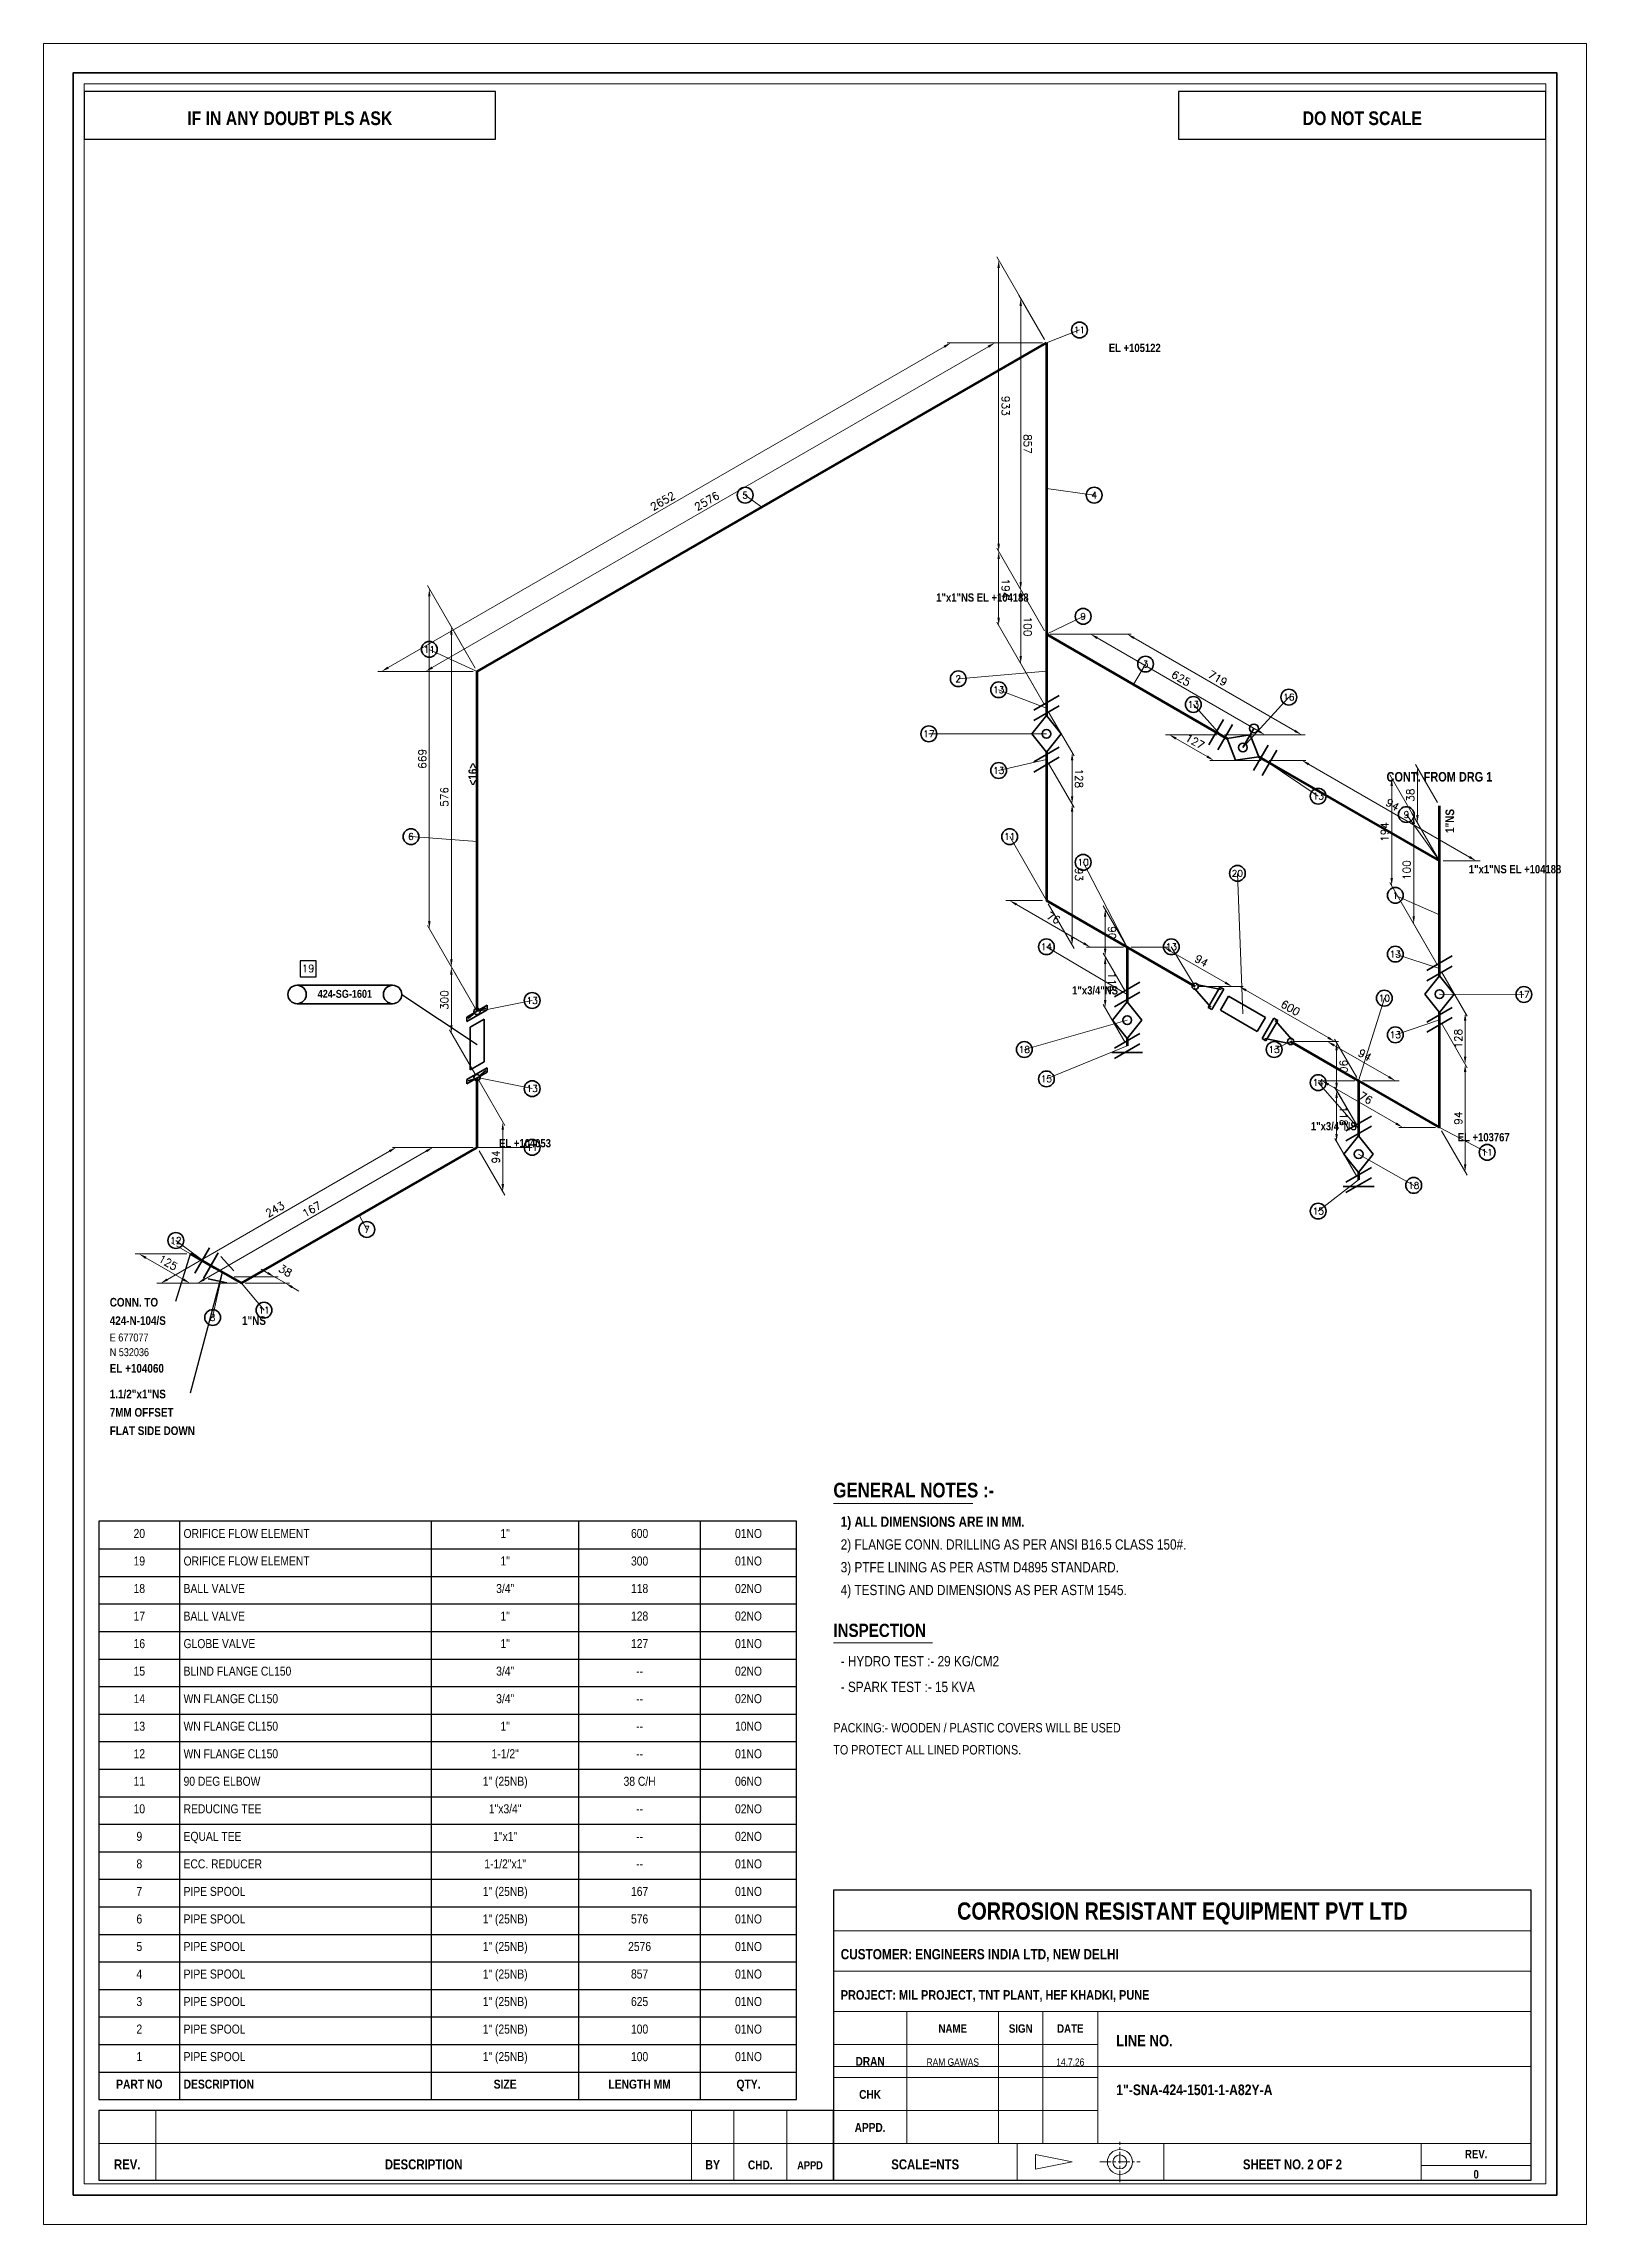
# Paper-space layout 'Layout1' of a CAD drawing. Header units: millimetres. Extents: x 0 to 420, y 0 to 594.
# The model-space entities are those that its viewports show. They can reach past a viewport. Long polylines and large blocks are cut down to what shows.
import ezdxf
from ezdxf.enums import TextEntityAlignment as Align

# ---------------------------------------------------------------- set-up
doc = ezdxf.new("R2010")
doc.units = ezdxf.units.MM
doc.linetypes.add('CENTER', pattern=[5.08, 3.175, -0.635, 0.635, -0.635])
for name, color, linetype, lineweight in [('BORDER', 7, 'Continuous', 35), ('CALLOUT', 3, 'Continuous', 35), ('CENTER', 2, 'CENTER', 20), ('COMPANY', 4, 'Continuous', 20), ('COMPONENT', 4, 'Continuous', 50), ('DIM', 2, 'Continuous', 20), ('HIGHLIGHT', 3, 'Continuous', 20), ('LABEL', 7, 'Continuous', 20), ('NOTES', 7, 'Continuous', 18), ('PIPE', 4, 'Continuous', 53), ('SYMBOL', 2, 'Continuous', 20), ('TABLE', 7, 'Continuous', 25), ('TITLE', 7, 'Continuous', 20)]:
    doc.layers.add(name, color=color, linetype=linetype, lineweight=lineweight)
doc.layers.add('VIEWPORTS', color=8, linetype='Continuous', lineweight=5, plot=False)
doc.styles.add('CRE_ARIAL_NARROW', font='Arial Narrow.ttf')
doc.styles.add('CRE_ARIAL_NARROW_BOLD', font='Arial Narrow Bold.ttf')
doc.styles.add('CRE_ROMANS', font='romans.shx')
doc.dimstyles.new('CRE_PTFE_DIM', dxfattribs={"dimtxt": 2.1, "dimasz": 2.1, "dimexe": 1.05, "dimexo": 1.05, "dimgap": 0.84, "dimtad": 1, "dimdec": 0, "dimzin": 12, "dimtxsty": 'CRE_ROMANS', "dimcen": 2.5, "dimclrd": 2, "dimclre": 2, "dimclrt": 2, "dimazin": 3, "dimtfac": 1, "dimtmove": 0, "dimatfit": 3, "dimlwd": 20, "dimlwe": 20})

psp = doc.layouts.get("Layout1")

msp = doc.modelspace()

# ---------------------------------------------------------------- texts
at = {"layer": 'CALLOUT', "style": 'CRE_ROMANS'}
for s, height, p in [('11', 1.8, (282, 515.1)), ('5', 1.8, (191, 470.1)), ('4', 1.8, (286, 470.1)), ('9', 1.8, (283, 437.1)), ('11', 1.8, (105, 428.1)), ('2', 1.8, (249, 420.1)), ('3', 1.8, (300, 424.1)), ('13', 1.8, (260, 417.1)), ('16', 1.8, (339, 415.1)), ('13', 1.8, (313, 413.1)), ('17', 1.8, (241, 405.1)), ('13', 1.8, (260, 395.1)), ('13', 1.8, (347, 388.1)), ('9', 1.8, (371, 383.1)), ('6', 1.8, (100, 377.1)), ('11', 1.8, (263, 377.1)), ('10', 1.8, (283, 370.1)), ('20', 1.8, (325, 367.1)), ('1', 1.8, (368, 361.1)), ('14', 1.8, (273, 347.1)), ('13', 1.8, (307, 347.1)), ('13', 1.8, (368, 345.1)), ('19', 2, (72, 341.1)), ('13', 1.8, (133, 332.46)), ('10', 1.8, (365, 333.1)), ('17', 1.8, (403, 334.1)), ('18', 1.8, (267, 319.1)), ('13', 1.8, (335, 319.1)), ('13', 1.8, (368, 323.1)), ('13', 1.8, (133, 308.46)), ('15', 1.8, (273, 311.1)), ('14', 1.8, (347, 310.1)), ('11', 1.8, (133, 292.46)), ('11', 1.8, (393, 291.1)), ('18', 1.8, (373, 282.1)), ('15', 1.8, (347, 275.1)), ('12', 1.8, (36, 267.1)), ('7', 1.8, (88, 270.1)), ('11', 1.8, (60, 248.1)), ('8', 1.8, (46, 246.1))]:
    msp.add_text(s, height=height, dxfattribs=at).set_placement(p, align=Align.CENTER)
at = {"layer": 'COMPANY', "style": 'CRE_ARIAL_NARROW_BOLD'}
msp.add_text('CORROSION RESISTANT EQUIPMENT PVT LTD', height=4.7, dxfattribs=at).set_placement((310, 83), align=Align.CENTER)
at = {"layer": 'HIGHLIGHT', "style": 'CRE_ARIAL_NARROW_BOLD'}
for s, height, p in [('LINE NO.', 3.1, (292, 48.5)), ('1"-SNA-424-1501-1-A82Y-A', 2.9, (292, 35.2))]:
    msp.add_text(s, height=height, dxfattribs=at).set_placement(p)
at = {"layer": 'LABEL'}
for s, height, style, p in [('EL +105122', 2.25, 'CRE_ARIAL_NARROW_BOLD', (290, 510)), ('1"x1"NS EL +104188', 2.25, 'CRE_ARIAL_NARROW_BOLD', (243, 442)), ('1"x1"NS EL +104188', 2.25, 'CRE_ARIAL_NARROW_BOLD', (388, 368)), ('1"x3/4"NS', 2.25, 'CRE_ARIAL_NARROW_BOLD', (280, 335)), ('1"x3/4"NS', 2.25, 'CRE_ARIAL_NARROW_BOLD', (345, 298)), ('EL +103767', 2.25, 'CRE_ARIAL_NARROW_BOLD', (385, 295)), ('EL +104053', 2.25, 'CRE_ARIAL_NARROW_BOLD', (124, 293.36)), ('CONN. TO', 2.35, 'CRE_ARIAL_NARROW_BOLD', (18, 250)), ('424-N-104/S', 2.35, 'CRE_ARIAL_NARROW_BOLD', (18, 245)), ('1"NS', 2.35, 'CRE_ARIAL_NARROW_BOLD', (54, 245)), ('E 677077', 2.15, 'CRE_ARIAL_NARROW', (18, 240.5)), ('N 532036', 2.15, 'CRE_ARIAL_NARROW', (18, 236.5)), ('EL +104060', 2.35, 'CRE_ARIAL_NARROW_BOLD', (18, 232)), ('1.1/2"x1"NS', 2.35, 'CRE_ARIAL_NARROW_BOLD', (18, 225)), ('7MM OFFSET', 2.35, 'CRE_ARIAL_NARROW_BOLD', (18, 220)), ('FLAT SIDE DOWN', 2.35, 'CRE_ARIAL_NARROW_BOLD', (18, 215))]:
    msp.add_text(s, height=height, dxfattribs=dict(at, style=style)).set_placement(p)
at = {"layer": 'LABEL', "style": 'CRE_ARIAL_NARROW_BOLD'}
msp.add_text('<16>', height=2.35, rotation=90, dxfattribs=at).set_placement((118, 395), align=Align.CENTER)
for s, height, p in [('CONT. FROM DRG 1', 2.6, (380, 393)), ('424-SG-1601', 2.15, (82, 334.1))]:
    msp.add_text(s, height=height, dxfattribs=at).set_placement(p, align=Align.CENTER)
msp.add_text('1"NS', height=2.35, rotation=90, dxfattribs=at).set_placement((384, 379))
at = {"layer": 'NOTES'}
for s, height, style, p in [('1) ALL DIMENSIONS ARE IN MM.', 2.8, 'CRE_ARIAL_NARROW_BOLD', (217, 190)), ('2) FLANGE CONN. DRILLING AS PER ANSI B16.5 CLASS 150#.', 2.8, 'CRE_ARIAL_NARROW', (217, 183.8)), ('3) PTFE LINING AS PER ASTM D4895 STANDARD.', 2.8, 'CRE_ARIAL_NARROW', (217, 177.6)), ('4) TESTING AND DIMENSIONS AS PER ASTM 1545.', 2.8, 'CRE_ARIAL_NARROW', (217, 171.4)), ('- HYDRO TEST :- 29 KG/CM2', 2.8, 'CRE_ARIAL_NARROW', (217, 152)), ('- SPARK TEST :- 15 KVA', 2.8, 'CRE_ARIAL_NARROW', (217, 145)), ('PACKING:- WOODEN / PLASTIC COVERS WILL BE USED', 2.55, 'CRE_ARIAL_NARROW', (215, 134)), ('TO PROTECT ALL LINED PORTIONS.', 2.55, 'CRE_ARIAL_NARROW', (215, 128))]:
    msp.add_text(s, height=height, dxfattribs=dict(at, style=style)).set_placement(p)
at = {"layer": 'TABLE'}
for s, style, p in [('20', 'CRE_ARIAL_NARROW', (26.05, 186.97)), ('1"', 'CRE_ARIAL_NARROW', (125.65, 186.97)), ('600', 'CRE_ARIAL_NARROW', (162.25, 186.97)), ('01NO', 'CRE_ARIAL_NARROW', (191.9, 186.97)), ('19', 'CRE_ARIAL_NARROW', (26.05, 179.47)), ('1"', 'CRE_ARIAL_NARROW', (125.65, 179.47)), ('300', 'CRE_ARIAL_NARROW', (162.25, 179.47)), ('01NO', 'CRE_ARIAL_NARROW', (191.9, 179.47)), ('18', 'CRE_ARIAL_NARROW', (26.05, 171.97)), ('3/4"', 'CRE_ARIAL_NARROW', (125.65, 171.97)), ('118', 'CRE_ARIAL_NARROW', (162.25, 171.97)), ('02NO', 'CRE_ARIAL_NARROW', (191.9, 171.97)), ('17', 'CRE_ARIAL_NARROW', (26.05, 164.47)), ('1"', 'CRE_ARIAL_NARROW', (125.65, 164.47)), ('128', 'CRE_ARIAL_NARROW', (162.25, 164.47)), ('02NO', 'CRE_ARIAL_NARROW', (191.9, 164.47)), ('16', 'CRE_ARIAL_NARROW', (26.05, 156.97)), ('1"', 'CRE_ARIAL_NARROW', (125.65, 156.97)), ('127', 'CRE_ARIAL_NARROW', (162.25, 156.97)), ('01NO', 'CRE_ARIAL_NARROW', (191.9, 156.97)), ('15', 'CRE_ARIAL_NARROW', (26.05, 149.47)), ('3/4"', 'CRE_ARIAL_NARROW', (125.65, 149.47)), ('--', 'CRE_ARIAL_NARROW', (162.25, 149.47)), ('02NO', 'CRE_ARIAL_NARROW', (191.9, 149.47)), ('14', 'CRE_ARIAL_NARROW', (26.05, 141.97)), ('3/4"', 'CRE_ARIAL_NARROW', (125.65, 141.97)), ('--', 'CRE_ARIAL_NARROW', (162.25, 141.97)), ('02NO', 'CRE_ARIAL_NARROW', (191.9, 141.97)), ('13', 'CRE_ARIAL_NARROW', (26.05, 134.47)), ('1"', 'CRE_ARIAL_NARROW', (125.65, 134.47)), ('10NO', 'CRE_ARIAL_NARROW', (191.9, 134.47)), ('--', 'CRE_ARIAL_NARROW', (162.25, 134.47)), ('12', 'CRE_ARIAL_NARROW', (26.05, 126.97)), ('1-1/2"', 'CRE_ARIAL_NARROW', (125.65, 126.97)), ('--', 'CRE_ARIAL_NARROW', (162.25, 126.97)), ('01NO', 'CRE_ARIAL_NARROW', (191.9, 126.97)), ('11', 'CRE_ARIAL_NARROW', (26.05, 119.47)), ('1" (25NB)', 'CRE_ARIAL_NARROW', (125.65, 119.47)), ('38 C/H', 'CRE_ARIAL_NARROW', (162.25, 119.47)), ('06NO', 'CRE_ARIAL_NARROW', (191.9, 119.47)), ('10', 'CRE_ARIAL_NARROW', (26.05, 111.97)), ('1"x3/4"', 'CRE_ARIAL_NARROW', (125.65, 111.97)), ('--', 'CRE_ARIAL_NARROW', (162.25, 111.97)), ('02NO', 'CRE_ARIAL_NARROW', (191.9, 111.97)), ('9', 'CRE_ARIAL_NARROW', (26.05, 104.47)), ('02NO', 'CRE_ARIAL_NARROW', (191.9, 104.47)), ('1"x1"', 'CRE_ARIAL_NARROW', (125.65, 104.47)), ('--', 'CRE_ARIAL_NARROW', (162.25, 104.47)), ('8', 'CRE_ARIAL_NARROW', (26.05, 96.97)), ('1-1/2"x1"', 'CRE_ARIAL_NARROW', (125.65, 96.97)), ('--', 'CRE_ARIAL_NARROW', (162.25, 96.97)), ('01NO', 'CRE_ARIAL_NARROW', (191.9, 96.97)), ('7', 'CRE_ARIAL_NARROW', (26.05, 89.47)), ('1" (25NB)', 'CRE_ARIAL_NARROW', (125.65, 89.47)), ('167', 'CRE_ARIAL_NARROW', (162.25, 89.47)), ('01NO', 'CRE_ARIAL_NARROW', (191.9, 89.47)), ('6', 'CRE_ARIAL_NARROW', (26.05, 81.97)), ('1" (25NB)', 'CRE_ARIAL_NARROW', (125.65, 81.97)), ('576', 'CRE_ARIAL_NARROW', (162.25, 81.97)), ('01NO', 'CRE_ARIAL_NARROW', (191.9, 81.97)), ('5', 'CRE_ARIAL_NARROW', (26.05, 74.47)), ('1" (25NB)', 'CRE_ARIAL_NARROW', (125.65, 74.47)), ('2576', 'CRE_ARIAL_NARROW', (162.25, 74.47)), ('01NO', 'CRE_ARIAL_NARROW', (191.9, 74.47)), ('4', 'CRE_ARIAL_NARROW', (26.05, 66.97)), ('1" (25NB)', 'CRE_ARIAL_NARROW', (125.65, 66.97)), ('857', 'CRE_ARIAL_NARROW', (162.25, 66.97)), ('01NO', 'CRE_ARIAL_NARROW', (191.9, 66.97)), ('3', 'CRE_ARIAL_NARROW', (26.05, 59.47)), ('1" (25NB)', 'CRE_ARIAL_NARROW', (125.65, 59.47)), ('625', 'CRE_ARIAL_NARROW', (162.25, 59.47)), ('01NO', 'CRE_ARIAL_NARROW', (191.9, 59.47)), ('2', 'CRE_ARIAL_NARROW', (26.05, 51.97)), ('1" (25NB)', 'CRE_ARIAL_NARROW', (125.65, 51.97)), ('100', 'CRE_ARIAL_NARROW', (162.25, 51.97)), ('01NO', 'CRE_ARIAL_NARROW', (191.9, 51.97)), ('1', 'CRE_ARIAL_NARROW', (26.05, 44.47)), ('1" (25NB)', 'CRE_ARIAL_NARROW', (125.65, 44.47)), ('100', 'CRE_ARIAL_NARROW', (162.25, 44.47)), ('01NO', 'CRE_ARIAL_NARROW', (191.9, 44.47)), ('PART NO', 'CRE_ARIAL_NARROW_BOLD', (26.05, 36.97)), ('SIZE', 'CRE_ARIAL_NARROW_BOLD', (125.65, 36.97)), ('LENGTH MM', 'CRE_ARIAL_NARROW_BOLD', (162.25, 36.97)), ('QTY.', 'CRE_ARIAL_NARROW_BOLD', (191.9, 36.97))]:
    msp.add_text(s, height=2.45, dxfattribs=dict(at, style=style)).set_placement(p, align=Align.CENTER)
for s, style, p in [('ORIFICE FLOW ELEMENT', 'CRE_ARIAL_NARROW', (38.1, 186.97)), ('ORIFICE FLOW ELEMENT', 'CRE_ARIAL_NARROW', (38.1, 179.47)), ('BALL VALVE', 'CRE_ARIAL_NARROW', (38.1, 171.97)), ('BALL VALVE', 'CRE_ARIAL_NARROW', (38.1, 164.47)), ('GLOBE VALVE', 'CRE_ARIAL_NARROW', (38.1, 156.97)), ('BLIND FLANGE CL150', 'CRE_ARIAL_NARROW', (38.1, 149.47)), ('WN FLANGE CL150', 'CRE_ARIAL_NARROW', (38.1, 141.97)), ('WN FLANGE CL150', 'CRE_ARIAL_NARROW', (38.1, 134.47)), ('WN FLANGE CL150', 'CRE_ARIAL_NARROW', (38.1, 126.97)), ('90 DEG ELBOW', 'CRE_ARIAL_NARROW', (38.1, 119.47)), ('REDUCING TEE', 'CRE_ARIAL_NARROW', (38.1, 111.97)), ('EQUAL TEE', 'CRE_ARIAL_NARROW', (38.1, 104.47)), ('ECC. REDUCER', 'CRE_ARIAL_NARROW', (38.1, 96.97)), ('PIPE SPOOL', 'CRE_ARIAL_NARROW', (38.1, 89.47)), ('PIPE SPOOL', 'CRE_ARIAL_NARROW', (38.1, 81.97)), ('PIPE SPOOL', 'CRE_ARIAL_NARROW', (38.1, 74.47)), ('PIPE SPOOL', 'CRE_ARIAL_NARROW', (38.1, 66.97)), ('PIPE SPOOL', 'CRE_ARIAL_NARROW', (38.1, 59.47)), ('PIPE SPOOL', 'CRE_ARIAL_NARROW', (38.1, 51.97)), ('PIPE SPOOL', 'CRE_ARIAL_NARROW', (38.1, 44.47)), ('DESCRIPTION', 'CRE_ARIAL_NARROW_BOLD', (38.1, 36.97))]:
    msp.add_text(s, height=2.45, dxfattribs=dict(at, style=style)).set_placement(p)
at = {"layer": 'TITLE'}
for s, height, style, p in [('IF IN ANY DOUBT PLS ASK', 3.75, 'CRE_ARIAL_NARROW_BOLD', (67, 571.8)), ('DO NOT SCALE', 3.75, 'CRE_ARIAL_NARROW_BOLD', (359, 571.8)), ('NAME', 2.3, 'CRE_ARIAL_NARROW_BOLD', (247.5, 52.2)), ('SIGN', 2.3, 'CRE_ARIAL_NARROW_BOLD', (266, 52.2)), ('DATE', 2.3, 'CRE_ARIAL_NARROW_BOLD', (279.5, 52.2)), ('DRAN', 2.4, 'CRE_ARIAL_NARROW_BOLD', (225, 43.2)), ('RAM GAWAS', 2, 'CRE_ARIAL_NARROW', (247.5, 43.2)), ('14.7.26', 2, 'CRE_ARIAL_NARROW', (279.5, 43.2)), ('CHK', 2.4, 'CRE_ARIAL_NARROW_BOLD', (225, 34.2)), ('APPD.', 2.4, 'CRE_ARIAL_NARROW_BOLD', (225, 25.2)), ('REV.', 2.3, 'CRE_ARIAL_NARROW_BOLD', (390, 18)), ('REV.', 2.7, 'CRE_ARIAL_NARROW_BOLD', (22.75, 15)), ('DESCRIPTION', 2.7, 'CRE_ARIAL_NARROW_BOLD', (103.45, 15)), ('BY', 2.5, 'CRE_ARIAL_NARROW_BOLD', (182.15, 15)), ('CHD.', 2.4, 'CRE_ARIAL_NARROW_BOLD', (195.1, 15)), ('APPD', 2.2, 'CRE_ARIAL_NARROW_BOLD', (208.65, 15)), ('SCALE=NTS', 2.7, 'CRE_ARIAL_NARROW_BOLD', (240, 15)), ('SHEET NO. 2 OF 2', 2.7, 'CRE_ARIAL_NARROW_BOLD', (340, 15)), ('0', 2.3, 'CRE_ARIAL_NARROW_BOLD', (390, 12.5))]:
    msp.add_text(s, height=height, dxfattribs=dict(at, style=style)).set_placement(p, align=Align.CENTER)
at = {"layer": 'TITLE', "style": 'CRE_ARIAL_NARROW_BOLD'}
for s, height, p in [('GENERAL NOTES :-', 4, (215, 198)), ('INSPECTION', 3.6, (215, 160)), ('CUSTOMER: ENGINEERS INDIA LTD, NEW DELHI', 2.8, (217, 72.2)), ('PROJECT: MIL PROJECT, TNT PLANT, HEF KHADKI, PUNE', 2.6, (217, 61.2))]:
    msp.add_text(s, height=height, dxfattribs=at).set_placement(p)

# ---------------------------------------------------------------- blocks, each defined once
blk = doc.blocks.new('_CLOSEDFILLED')
at = {"color": 0, "linetype": 'BYBLOCK'}
blk.add_solid([(-1, 0.16), (0, 0), (-1, -0.16)], dxfattribs=at)
blk = doc.blocks.new('*D1')
at = {"color": 2, "lineweight": 20}
for p, q in [((43.68, 257.38), (104.18, 292.31)), ((116.95, 293.36), (104.95, 293.36)), ((52.81, 256.33), (40.81, 256.33))]:
    blk.add_line(p, q, dxfattribs=at)
at = {"layer": 'Defpoints'}
for p in [(118, 293.36), (41.86, 256.33), (53.86, 256.33)]:
    blk.add_point(p, dxfattribs=at)
at = {"layer": 'DIM', "color": 2, "xscale": 2.1, "yscale": 2.1}
for p, rotation in [((106, 293.36), 29.999999999999993), ((41.86, 256.33), 210)]:
    blk.add_blockref('_CLOSEDFILLED', p, dxfattribs=dict(at, rotation=rotation))
at = {"layer": 'DIM', "color": 2, "insert": (72.98, 276.48), "char_height": 2.1, "attachment_point": 5, "rotation": 30, "style": 'CRE_ROMANS'}
blk.add_mtext('167', dxfattribs=at)
blk = doc.blocks.new('*D2')
at = {"color": 2, "lineweight": 20}
for p, q in [((33.68, 257.38), (94.18, 292.31)), ((116.95, 293.36), (94.95, 293.36)), ((52.81, 256.33), (30.81, 256.33))]:
    blk.add_line(p, q, dxfattribs=at)
at = {"layer": 'Defpoints'}
for p in [(118, 293.36), (31.86, 256.33), (53.86, 256.33)]:
    blk.add_point(p, dxfattribs=at)
at = {"layer": 'DIM', "color": 2, "xscale": 2.1, "yscale": 2.1}
for p, rotation in [((96, 293.36), 29.999999999999993), ((31.86, 256.33), 210)]:
    blk.add_blockref('_CLOSEDFILLED', p, dxfattribs=dict(at, rotation=rotation))
at = {"layer": 'DIM', "color": 2, "insert": (62.98, 276.48), "char_height": 2.1, "attachment_point": 5, "rotation": 30, "style": 'CRE_ROMANS'}
blk.add_mtext('243', dxfattribs=at)
blk = doc.blocks.new('*D3')
at = {"color": 2, "lineweight": 20}
for p, q in [((117.47, 423.91), (110.47, 436.03)), ((111, 344.59), (111, 433.02)), ((117.47, 331.27), (110.47, 343.4))]:
    blk.add_line(p, q, dxfattribs=at)
at = {"layer": 'Defpoints'}
for p in [(118, 423), (111, 342.49), (118, 330.36)]:
    blk.add_point(p, dxfattribs=at)
at = {"layer": 'DIM', "color": 2, "xscale": 2.1, "yscale": 2.1}
for p, rotation in [((111, 435.12), 90), ((111, 342.49), 270)]:
    blk.add_blockref('_CLOSEDFILLED', p, dxfattribs=dict(at, rotation=rotation))
at = {"layer": 'DIM', "color": 2, "insert": (109.11, 388.81), "char_height": 2.1, "attachment_point": 5, "rotation": 90, "style": 'CRE_ROMANS'}
blk.add_mtext('576', dxfattribs=at)
blk = doc.blocks.new('*D4')
at = {"color": 2, "lineweight": 20}
for p, q in [((117.47, 423.91), (104.47, 446.43)), ((105, 354.98), (105, 443.42)), ((117.47, 331.27), (104.47, 353.79))]:
    blk.add_line(p, q, dxfattribs=at)
at = {"layer": 'Defpoints'}
for p in [(118, 423), (105, 352.88), (118, 330.36)]:
    blk.add_point(p, dxfattribs=at)
at = {"layer": 'DIM', "color": 2, "xscale": 2.1, "yscale": 2.1}
for p, rotation in [((105, 445.52), 90), ((105, 352.88), 270)]:
    blk.add_blockref('_CLOSEDFILLED', p, dxfattribs=dict(at, rotation=rotation))
at = {"layer": 'DIM', "color": 2, "insert": (103.11, 399.2), "char_height": 2.1, "attachment_point": 5, "rotation": 90, "style": 'CRE_ROMANS'}
blk.add_mtext('669', dxfattribs=at)
blk = doc.blocks.new('*D5')
at = {"color": 2, "lineweight": 20}
for p, q in [((105.82, 424.05), (257.18, 511.44)), ((271.95, 512.49), (257.95, 512.49)), ((116.95, 423), (102.95, 423))]:
    blk.add_line(p, q, dxfattribs=at)
at = {"layer": 'Defpoints'}
for p in [(273, 512.49), (104, 423), (118, 423)]:
    blk.add_point(p, dxfattribs=at)
at = {"layer": 'DIM', "color": 2, "xscale": 2.1, "yscale": 2.1}
for p, rotation in [((259, 512.49), 29.999999999999986), ((104, 423), 210)]:
    blk.add_blockref('_CLOSEDFILLED', p, dxfattribs=dict(at, rotation=rotation))
at = {"layer": 'DIM', "color": 2, "insert": (180.56, 469.38), "char_height": 2.1, "attachment_point": 5, "rotation": 30, "style": 'CRE_ROMANS'}
blk.add_mtext('2576', dxfattribs=at)
blk = doc.blocks.new('*D6')
at = {"color": 2, "lineweight": 20}
for p, q in [((93.82, 424.05), (245.18, 511.44)), ((271.95, 512.49), (245.95, 512.49)), ((116.95, 423), (90.95, 423))]:
    blk.add_line(p, q, dxfattribs=at)
at = {"layer": 'Defpoints'}
for p in [(273, 512.49), (92, 423), (118, 423)]:
    blk.add_point(p, dxfattribs=at)
at = {"layer": 'DIM', "color": 2, "xscale": 2.1, "yscale": 2.1}
for p, rotation in [((247, 512.49), 29.999999999999986), ((92, 423), 210)]:
    blk.add_blockref('_CLOSEDFILLED', p, dxfattribs=dict(at, rotation=rotation))
at = {"layer": 'DIM', "color": 2, "insert": (168.56, 469.38), "char_height": 2.1, "attachment_point": 5, "rotation": 30, "style": 'CRE_ROMANS'}
blk.add_mtext('2652', dxfattribs=at)
blk = doc.blocks.new('*D7')
at = {"color": 2, "lineweight": 20}
for p, q in [((272.48, 513.4), (265.48, 525.52)), ((266, 522.51), (266, 447.39)), ((272.48, 434.07), (265.48, 446.2))]:
    blk.add_line(p, q, dxfattribs=at)
at = {"layer": 'Defpoints'}
for p in [(266, 524.61), (273, 512.49), (273, 433.16)]:
    blk.add_point(p, dxfattribs=at)
at = {"layer": 'DIM', "color": 2, "xscale": 2.1, "yscale": 2.1}
for p, rotation in [((266, 524.61), 90), ((266, 445.29), -90)]:
    blk.add_blockref('_CLOSEDFILLED', p, dxfattribs=dict(at, rotation=rotation))
at = {"layer": 'DIM', "color": 2, "insert": (267.89, 484.95), "char_height": 2.1, "attachment_point": 5, "rotation": 270, "style": 'CRE_ROMANS'}
blk.add_mtext('857', dxfattribs=at)
blk = doc.blocks.new('*D8')
at = {"color": 2, "lineweight": 20}
for p, q in [((272.48, 513.4), (259.48, 535.92)), ((260, 532.91), (260, 457.78)), ((272.48, 434.07), (259.48, 456.59))]:
    blk.add_line(p, q, dxfattribs=at)
at = {"layer": 'Defpoints'}
for p in [(260, 535.01), (273, 512.49), (273, 433.16)]:
    blk.add_point(p, dxfattribs=at)
at = {"layer": 'DIM', "color": 2, "xscale": 2.1, "yscale": 2.1}
for p, rotation in [((260, 535.01), 90), ((260, 455.68), -90)]:
    blk.add_blockref('_CLOSEDFILLED', p, dxfattribs=dict(at, rotation=rotation))
at = {"layer": 'DIM', "color": 2, "insert": (261.89, 495.34), "char_height": 2.1, "attachment_point": 5, "rotation": 270, "style": 'CRE_ROMANS'}
blk.add_mtext('933', dxfattribs=at)
blk = doc.blocks.new('*D9')
at = {"color": 2, "lineweight": 20}
for p, q in [((274.05, 433.16), (286.05, 433.16)), ((286.82, 432.11), (330.62, 406.82)), ((321.49, 405.77), (333.49, 405.77))]:
    blk.add_line(p, q, dxfattribs=at)
at = {"layer": 'Defpoints'}
for p in [(273, 433.16), (285, 433.16), (320.44, 405.77)]:
    blk.add_point(p, dxfattribs=at)
at = {"layer": 'DIM', "color": 2, "xscale": 2.1, "yscale": 2.1}
for p, rotation in [((285, 433.16), 150.00000000000003), ((332.44, 405.77), -29.99999999999998)]:
    blk.add_blockref('_CLOSEDFILLED', p, dxfattribs=dict(at, rotation=rotation))
at = {"layer": 'DIM', "color": 2, "insert": (309.66, 421.11), "char_height": 2.1, "attachment_point": 5, "rotation": 330, "style": 'CRE_ROMANS'}
blk.add_mtext('625', dxfattribs=at)
blk = doc.blocks.new('*D10')
at = {"color": 2, "lineweight": 20}
for p, q in [((274.05, 433.16), (296.05, 433.16)), ((296.82, 432.11), (340.62, 406.82)), ((321.49, 405.77), (343.49, 405.77))]:
    blk.add_line(p, q, dxfattribs=at)
at = {"layer": 'Defpoints'}
for p in [(273, 433.16), (295, 433.16), (320.44, 405.77)]:
    blk.add_point(p, dxfattribs=at)
at = {"layer": 'DIM', "color": 2, "xscale": 2.1, "yscale": 2.1}
for p, rotation in [((295, 433.16), 150.00000000000003), ((342.44, 405.77), -29.99999999999998)]:
    blk.add_blockref('_CLOSEDFILLED', p, dxfattribs=dict(at, rotation=rotation))
at = {"layer": 'DIM', "color": 2, "insert": (319.66, 421.11), "char_height": 2.1, "attachment_point": 5, "rotation": 330, "style": 'CRE_ROMANS'}
blk.add_mtext('719', dxfattribs=at)
blk = doc.blocks.new('*D11')
at = {"color": 2, "lineweight": 20}
for p, q in [((272.48, 434.07), (265.48, 446.2)), ((266, 443.19), (266, 427.22)), ((272.48, 413.91), (265.48, 426.03))]:
    blk.add_line(p, q, dxfattribs=at)
at = {"layer": 'Defpoints'}
for p in [(266, 445.29), (273, 433.16), (273, 413)]:
    blk.add_point(p, dxfattribs=at)
at = {"layer": 'DIM', "color": 2, "xscale": 2.1, "yscale": 2.1}
for p, rotation in [((266, 445.29), 90), ((266, 425.12), -90)]:
    blk.add_blockref('_CLOSEDFILLED', p, dxfattribs=dict(at, rotation=rotation))
at = {"layer": 'DIM', "color": 2, "insert": (267.89, 435.21), "char_height": 2.1, "attachment_point": 5, "rotation": 270, "style": 'CRE_ROMANS'}
blk.add_mtext('100', dxfattribs=at)
blk = doc.blocks.new('*D12')
at = {"color": 2, "lineweight": 20}
for p, q in [((272.48, 434.07), (259.48, 456.59)), ((260, 453.58), (260, 437.62)), ((272.48, 413.91), (259.48, 436.43))]:
    blk.add_line(p, q, dxfattribs=at)
at = {"layer": 'Defpoints'}
for p in [(260, 455.68), (273, 433.16), (273, 413)]:
    blk.add_point(p, dxfattribs=at)
at = {"layer": 'DIM', "color": 2, "xscale": 2.1, "yscale": 2.1}
for p, rotation in [((260, 455.68), 90), ((260, 435.52), -90)]:
    blk.add_blockref('_CLOSEDFILLED', p, dxfattribs=dict(at, rotation=rotation))
at = {"layer": 'DIM', "color": 2, "insert": (261.89, 445.6), "char_height": 2.1, "attachment_point": 5, "rotation": 270, "style": 'CRE_ROMANS'}
blk.add_mtext('194', dxfattribs=at)
blk = doc.blocks.new('*D13')
at = {"color": 2, "lineweight": 20}
for p, q in [((379.48, 372.3), (372.48, 384.42)), ((373, 356.32), (373, 381.41)), ((379.48, 343.01), (372.48, 355.13))]:
    blk.add_line(p, q, dxfattribs=at)
at = {"layer": 'Defpoints'}
for p in [(380, 371.39), (373, 354.22), (380, 342.1)]:
    blk.add_point(p, dxfattribs=at)
at = {"layer": 'DIM', "color": 2, "xscale": 2.1, "yscale": 2.1}
for p, rotation in [((373, 383.51), 90), ((373, 354.22), 270)]:
    blk.add_blockref('_CLOSEDFILLED', p, dxfattribs=dict(at, rotation=rotation))
at = {"layer": 'DIM', "color": 2, "insert": (371.11, 368.87), "char_height": 2.1, "attachment_point": 5, "rotation": 90, "style": 'CRE_ROMANS'}
blk.add_mtext('100', dxfattribs=at)
blk = doc.blocks.new('*D14')
at = {"color": 2, "lineweight": 20}
for p, q in [((379.48, 372.3), (366.48, 394.81)), ((367, 366.71), (367, 391.8)), ((379.48, 343.01), (366.48, 365.52))]:
    blk.add_line(p, q, dxfattribs=at)
at = {"layer": 'Defpoints'}
for p in [(380, 371.39), (367, 364.61), (380, 342.1)]:
    blk.add_point(p, dxfattribs=at)
at = {"layer": 'DIM', "color": 2, "xscale": 2.1, "yscale": 2.1}
for p, rotation in [((367, 393.9), 90), ((367, 364.61), 270)]:
    blk.add_blockref('_CLOSEDFILLED', p, dxfattribs=dict(at, rotation=rotation))
at = {"layer": 'DIM', "color": 2, "insert": (365.11, 379.26), "char_height": 2.1, "attachment_point": 5, "rotation": 90, "style": 'CRE_ROMANS'}
blk.add_mtext('194', dxfattribs=at)
blk = doc.blocks.new('*D15')
at = {"color": 2, "lineweight": 20}
for p, q in [((117.47, 331.27), (110.47, 343.4)), ((111, 326.59), (111, 340.39)), ((117.47, 313.27), (110.47, 325.4))]:
    blk.add_line(p, q, dxfattribs=at)
at = {"layer": 'Defpoints'}
for p in [(118, 330.36), (111, 324.49), (118, 312.36)]:
    blk.add_point(p, dxfattribs=at)
at = {"layer": 'DIM', "color": 2, "xscale": 2.1, "yscale": 2.1}
for p, rotation in [((111, 342.49), 90), ((111, 324.49), 270)]:
    blk.add_blockref('_CLOSEDFILLED', p, dxfattribs=dict(at, rotation=rotation))
at = {"layer": 'DIM', "color": 2, "insert": (109.11, 333.49), "char_height": 2.1, "attachment_point": 5, "rotation": 90, "style": 'CRE_ROMANS'}
blk.add_mtext('300', dxfattribs=at)
blk = doc.blocks.new('*D16')
at = {"color": 2, "lineweight": 20}
for p, q in [((319.39, 405.77), (305.39, 405.77)), ((308.26, 404.72), (316.74, 399.82)), ((331.51, 398.77), (317.51, 398.77))]:
    blk.add_line(p, q, dxfattribs=at)
at = {"layer": 'Defpoints'}
for p in [(306.44, 405.77), (320.44, 405.77), (332.56, 398.77)]:
    blk.add_point(p, dxfattribs=at)
at = {"layer": 'DIM', "color": 2, "xscale": 2.1, "yscale": 2.1}
for p, rotation in [((306.44, 405.77), 149.99999999999991), ((318.56, 398.77), -30.00000000000008)]:
    blk.add_blockref('_CLOSEDFILLED', p, dxfattribs=dict(at, rotation=rotation))
at = {"layer": 'DIM', "color": 2, "insert": (313.45, 403.91), "char_height": 2.1, "attachment_point": 5, "rotation": 330, "style": 'CRE_ROMANS'}
blk.add_mtext('127', dxfattribs=at)
blk = doc.blocks.new('*D17')
at = {"color": 2, "lineweight": 20}
for p, q in [((333.61, 398.77), (343.61, 398.77)), ((344.38, 397.72), (388.18, 372.44)), ((381.05, 371.39), (391.05, 371.39))]:
    blk.add_line(p, q, dxfattribs=at)
at = {"layer": 'Defpoints'}
for p in [(332.56, 398.77), (342.56, 398.77), (380, 371.39)]:
    blk.add_point(p, dxfattribs=at)
at = {"layer": 'DIM', "color": 2, "xscale": 2.1, "yscale": 2.1}
for p, rotation in [((342.56, 398.77), 150.00000000000003), ((390, 371.39), -29.99999999999998)]:
    blk.add_blockref('_CLOSEDFILLED', p, dxfattribs=dict(at, rotation=rotation))
at = {"layer": 'DIM', "color": 2, "insert": (367.23, 386.72), "char_height": 2.1, "attachment_point": 5, "rotation": 330, "style": 'CRE_ROMANS'}
blk.add_mtext('94', dxfattribs=at)
blk = doc.blocks.new('*D18')
at = {"color": 2, "lineweight": 20}
for p, q in [((379.48, 387.3), (373.48, 397.69)), ((374, 383.88), (374, 394.68)), ((379.48, 372.3), (373.48, 382.69))]:
    blk.add_line(p, q, dxfattribs=at)
at = {"layer": 'Defpoints'}
for p in [(380, 386.39), (374, 381.78), (380, 371.39)]:
    blk.add_point(p, dxfattribs=at)
at = {"layer": 'DIM', "color": 2, "xscale": 2.1, "yscale": 2.1}
for p, rotation in [((374, 396.78), 90), ((374, 381.78), 270)]:
    blk.add_blockref('_CLOSEDFILLED', p, dxfattribs=dict(at, rotation=rotation))
at = {"layer": 'DIM', "color": 2, "insert": (372.11, 389.28), "char_height": 2.1, "attachment_point": 5, "rotation": 90, "style": 'CRE_ROMANS'}
blk.add_mtext('38', dxfattribs=at)
blk = doc.blocks.new('*D19')
at = {"color": 2, "lineweight": 20}
for p, q in [((273.52, 412.09), (280.52, 399.97)), ((273.52, 398.09), (280.52, 385.97)), ((280, 398.78), (280, 388.98))]:
    blk.add_line(p, q, dxfattribs=at)
at = {"layer": 'Defpoints'}
for p in [(273, 413), (273, 399), (280, 400.88)]:
    blk.add_point(p, dxfattribs=at)
at = {"layer": 'DIM', "color": 2, "xscale": 2.1, "yscale": 2.1}
for p, rotation in [((280, 400.88), 90), ((280, 386.88), -90)]:
    blk.add_blockref('_CLOSEDFILLED', p, dxfattribs=dict(at, rotation=rotation))
at = {"layer": 'DIM', "color": 2, "insert": (281.89, 393.88), "char_height": 2.1, "attachment_point": 5, "rotation": 270, "style": 'CRE_ROMANS'}
blk.add_mtext('128', dxfattribs=at)
blk = doc.blocks.new('*D20')
at = {"color": 2, "lineweight": 20}
for p, q in [((380.52, 341.19), (387.52, 329.06)), ((380.52, 327.19), (387.52, 315.06)), ((387, 318.07), (387, 327.87))]:
    blk.add_line(p, q, dxfattribs=at)
at = {"layer": 'Defpoints'}
for p in [(380, 342.1), (380, 328.1), (387, 315.97)]:
    blk.add_point(p, dxfattribs=at)
at = {"layer": 'DIM', "color": 2, "xscale": 2.1, "yscale": 2.1}
for p, rotation in [((387, 329.97), 90), ((387, 315.97), 270)]:
    blk.add_blockref('_CLOSEDFILLED', p, dxfattribs=dict(at, rotation=rotation))
at = {"layer": 'DIM', "color": 2, "insert": (385.11, 322.97), "char_height": 2.1, "attachment_point": 5, "rotation": 90, "style": 'CRE_ROMANS'}
blk.add_mtext('128', dxfattribs=at)
blk = doc.blocks.new('*D21')
at = {"color": 2, "lineweight": 20}
for p, q in [((296.05, 347.88), (306.05, 347.88)), ((306.82, 346.83), (321.69, 338.24)), ((314.56, 337.19), (324.56, 337.19))]:
    blk.add_line(p, q, dxfattribs=at)
at = {"layer": 'Defpoints'}
for p in [(295, 347.88), (305, 347.88), (313.51, 337.19)]:
    blk.add_point(p, dxfattribs=at)
at = {"layer": 'DIM', "color": 2, "xscale": 2.1, "yscale": 2.1}
for p, rotation in [((305, 347.88), 150), ((323.51, 337.19), -30.000000000000004)]:
    blk.add_blockref('_CLOSEDFILLED', p, dxfattribs=dict(at, rotation=rotation))
at = {"layer": 'DIM', "color": 2, "insert": (315.2, 344.17), "char_height": 2.1, "attachment_point": 5, "rotation": 330, "style": 'CRE_ROMANS'}
blk.add_mtext('94', dxfattribs=at)
blk = doc.blocks.new('*D22')
at = {"color": 2, "lineweight": 20}
for p, q in [((314.56, 337.19), (326.56, 337.19)), ((327.33, 336.14), (349.67, 323.24)), ((340.54, 322.19), (352.54, 322.19))]:
    blk.add_line(p, q, dxfattribs=at)
at = {"layer": 'Defpoints'}
for p in [(313.51, 337.19), (325.51, 337.19), (339.49, 322.19)]:
    blk.add_point(p, dxfattribs=at)
at = {"layer": 'DIM', "color": 2, "xscale": 2.1, "yscale": 2.1}
for p, rotation in [((325.51, 337.19), 150), ((351.49, 322.19), -29.999999999999996)]:
    blk.add_blockref('_CLOSEDFILLED', p, dxfattribs=dict(at, rotation=rotation))
at = {"layer": 'DIM', "color": 2, "insert": (339.45, 331.33), "char_height": 2.1, "attachment_point": 5, "rotation": 330, "style": 'CRE_ROMANS'}
blk.add_mtext('600', dxfattribs=at)
blk = doc.blocks.new('*D23')
at = {"color": 2, "lineweight": 20}
for p, q in [((340.54, 322.19), (350.54, 322.19)), ((351.31, 321.14), (366.18, 312.56)), ((359.05, 311.51), (369.05, 311.51))]:
    blk.add_line(p, q, dxfattribs=at)
at = {"layer": 'Defpoints'}
for p in [(339.49, 322.19), (349.49, 322.19), (358, 311.51)]:
    blk.add_point(p, dxfattribs=at)
at = {"layer": 'DIM', "color": 2, "xscale": 2.1, "yscale": 2.1}
for p, rotation in [((349.49, 322.19), 150), ((368, 311.51), -30.000000000000004)]:
    blk.add_blockref('_CLOSEDFILLED', p, dxfattribs=dict(at, rotation=rotation))
at = {"layer": 'DIM', "color": 2, "insert": (359.69, 318.49), "char_height": 2.1, "attachment_point": 5, "rotation": 330, "style": 'CRE_ROMANS'}
blk.add_mtext('94', dxfattribs=at)
blk = doc.blocks.new('*D24')
at = {"color": 2, "lineweight": 20}
for p, q in [((273.52, 398.09), (280.52, 385.97)), ((280, 384.78), (280, 350.56)), ((273.52, 359.67), (280.52, 347.55))]:
    blk.add_line(p, q, dxfattribs=at)
at = {"layer": 'Defpoints'}
for p in [(273, 399), (280, 386.88), (273, 360.58)]:
    blk.add_point(p, dxfattribs=at)
at = {"layer": 'DIM', "color": 2, "xscale": 2.1, "yscale": 2.1}
for p, rotation in [((280, 386.88), 90), ((280, 348.46), -90)]:
    blk.add_blockref('_CLOSEDFILLED', p, dxfattribs=dict(at, rotation=rotation))
at = {"layer": 'DIM', "color": 2, "insert": (281.89, 367.67), "char_height": 2.1, "attachment_point": 5, "rotation": 270, "style": 'CRE_ROMANS'}
blk.add_mtext('93', dxfattribs=at)
blk = doc.blocks.new('*D25')
at = {"color": 2, "lineweight": 20}
for p, q in [((271.95, 360.58), (261.95, 360.58)), ((264.82, 359.53), (283.18, 348.93)), ((293.95, 347.88), (283.95, 347.88))]:
    blk.add_line(p, q, dxfattribs=at)
at = {"layer": 'Defpoints'}
for p in [(263, 360.58), (273, 360.58), (295, 347.88)]:
    blk.add_point(p, dxfattribs=at)
at = {"layer": 'DIM', "color": 2, "xscale": 2.1, "yscale": 2.1}
for p, rotation in [((263, 360.58), 150.00000000000003), ((285, 347.88), -29.99999999999998)]:
    blk.add_blockref('_CLOSEDFILLED', p, dxfattribs=dict(at, rotation=rotation))
at = {"layer": 'DIM', "color": 2, "insert": (274.94, 355.87), "char_height": 2.1, "attachment_point": 5, "rotation": 330, "style": 'CRE_ROMANS'}
blk.add_mtext('76', dxfattribs=at)
blk = doc.blocks.new('*D26')
at = {"color": 2, "lineweight": 20}
for p, q in [((356.95, 311.51), (346.95, 311.51)), ((349.82, 310.46), (368.18, 299.86)), ((378.95, 298.81), (368.95, 298.81))]:
    blk.add_line(p, q, dxfattribs=at)
at = {"layer": 'Defpoints'}
for p in [(348, 311.51), (358, 311.51), (380, 298.81)]:
    blk.add_point(p, dxfattribs=at)
at = {"layer": 'DIM', "color": 2, "xscale": 2.1, "yscale": 2.1}
for p, rotation in [((348, 311.51), 150.00000000000003), ((370, 298.81), -29.99999999999998)]:
    blk.add_blockref('_CLOSEDFILLED', p, dxfattribs=dict(at, rotation=rotation))
at = {"layer": 'DIM', "color": 2, "insert": (359.94, 306.79), "char_height": 2.1, "attachment_point": 5, "rotation": 330, "style": 'CRE_ROMANS'}
blk.add_mtext('76', dxfattribs=at)
blk = doc.blocks.new('*D27')
at = {"color": 2, "lineweight": 20}
for p, q in [((380.52, 327.19), (387.52, 315.06)), ((387, 288.78), (387, 313.87)), ((380.52, 297.9), (387.52, 285.77))]:
    blk.add_line(p, q, dxfattribs=at)
at = {"layer": 'Defpoints'}
for p in [(380, 328.1), (380, 298.81), (387, 286.68)]:
    blk.add_point(p, dxfattribs=at)
at = {"layer": 'DIM', "color": 2, "xscale": 2.1, "yscale": 2.1}
for p, rotation in [((387, 315.97), 90), ((387, 286.68), 270)]:
    blk.add_blockref('_CLOSEDFILLED', p, dxfattribs=dict(at, rotation=rotation))
at = {"layer": 'DIM', "color": 2, "insert": (385.11, 301.33), "char_height": 2.1, "attachment_point": 5, "rotation": 90, "style": 'CRE_ROMANS'}
blk.add_mtext('94', dxfattribs=at)
blk = doc.blocks.new('*D28')
at = {"color": 2, "lineweight": 20}
for p, q in [((294.48, 348.79), (288.48, 359.18)), ((289, 356.17), (289, 347.49)), ((294.48, 335.91), (288.48, 346.3))]:
    blk.add_line(p, q, dxfattribs=at)
at = {"layer": 'Defpoints'}
for p in [(289, 358.27), (295, 347.88), (295, 335)]:
    blk.add_point(p, dxfattribs=at)
at = {"layer": 'DIM', "color": 2, "xscale": 2.1, "yscale": 2.1}
for p, rotation in [((289, 358.27), 90), ((289, 345.39), -90)]:
    blk.add_blockref('_CLOSEDFILLED', p, dxfattribs=dict(at, rotation=rotation))
at = {"layer": 'DIM', "color": 2, "insert": (290.89, 351.83), "char_height": 2.1, "attachment_point": 5, "rotation": 270, "style": 'CRE_ROMANS'}
blk.add_mtext('90', dxfattribs=at)
blk = doc.blocks.new('*D29')
at = {"color": 2, "lineweight": 20}
for p, q in [((294.48, 335.91), (288.48, 346.3)), ((289, 343.29), (289, 333.49)), ((294.48, 321.91), (288.48, 332.3))]:
    blk.add_line(p, q, dxfattribs=at)
at = {"layer": 'Defpoints'}
for p in [(289, 345.39), (295, 335), (295, 321)]:
    blk.add_point(p, dxfattribs=at)
at = {"layer": 'DIM', "color": 2, "xscale": 2.1, "yscale": 2.1}
for p, rotation in [((289, 345.39), 90), ((289, 331.39), -90)]:
    blk.add_blockref('_CLOSEDFILLED', p, dxfattribs=dict(at, rotation=rotation))
at = {"layer": 'DIM', "color": 2, "insert": (290.89, 338.39), "char_height": 2.1, "attachment_point": 5, "rotation": 270, "style": 'CRE_ROMANS'}
blk.add_mtext('118', dxfattribs=at)
blk = doc.blocks.new('*D30')
at = {"color": 2, "lineweight": 20}
for p, q in [((357.47, 312.42), (351.47, 322.81)), ((352, 319.8), (352, 310.99)), ((357.47, 299.41), (351.47, 309.8))]:
    blk.add_line(p, q, dxfattribs=at)
at = {"layer": 'Defpoints'}
for p in [(352, 321.9), (358, 311.51), (358, 298.5)]:
    blk.add_point(p, dxfattribs=at)
at = {"layer": 'DIM', "color": 2, "xscale": 2.1, "yscale": 2.1}
for p, rotation in [((352, 321.9), 90), ((352, 308.89), -90)]:
    blk.add_blockref('_CLOSEDFILLED', p, dxfattribs=dict(at, rotation=rotation))
at = {"layer": 'DIM', "color": 2, "insert": (353.89, 315.4), "char_height": 2.1, "attachment_point": 5, "rotation": 270, "style": 'CRE_ROMANS'}
blk.add_mtext('90', dxfattribs=at)
blk = doc.blocks.new('*D31')
at = {"color": 2, "lineweight": 20}
for p, q in [((357.48, 299.41), (351.48, 309.8)), ((352, 306.79), (352, 296.99)), ((357.48, 285.41), (351.48, 295.8))]:
    blk.add_line(p, q, dxfattribs=at)
at = {"layer": 'Defpoints'}
for p in [(352, 308.89), (358, 298.5), (358, 284.5)]:
    blk.add_point(p, dxfattribs=at)
at = {"layer": 'DIM', "color": 2, "xscale": 2.1, "yscale": 2.1}
for p, rotation in [((352, 308.89), 90), ((352, 294.89), -90)]:
    blk.add_blockref('_CLOSEDFILLED', p, dxfattribs=dict(at, rotation=rotation))
at = {"layer": 'DIM', "color": 2, "insert": (353.89, 301.89), "char_height": 2.1, "attachment_point": 5, "rotation": 270, "style": 'CRE_ROMANS'}
blk.add_mtext('118', dxfattribs=at)
blk = doc.blocks.new('*D32')
at = {"color": 2, "lineweight": 20}
for p, q in [((38.95, 264.33), (24.95, 264.33)), ((27.82, 263.28), (38.04, 257.38)), ((52.81, 256.33), (38.81, 256.33))]:
    blk.add_line(p, q, dxfattribs=at)
at = {"layer": 'Defpoints'}
for p in [(26, 264.33), (40, 264.33), (53.86, 256.33)]:
    blk.add_point(p, dxfattribs=at)
at = {"layer": 'DIM', "color": 2, "xscale": 2.1, "yscale": 2.1}
for p, rotation in [((26, 264.33), 150), ((39.86, 256.33), -29.999999999999996)]:
    blk.add_blockref('_CLOSEDFILLED', p, dxfattribs=dict(at, rotation=rotation))
at = {"layer": 'DIM', "color": 2, "insert": (33.87, 261.97), "char_height": 2.1, "attachment_point": 5, "rotation": 330, "style": 'CRE_ROMANS'}
blk.add_mtext('125', dxfattribs=at)
blk = doc.blocks.new('*D33')
at = {"color": 2, "lineweight": 20}
for p, q in [((118.53, 311.45), (125.53, 299.33)), ((125, 283.34), (125, 298.14)), ((118.53, 292.45), (125.53, 280.33))]:
    blk.add_line(p, q, dxfattribs=at)
at = {"layer": 'Defpoints'}
for p in [(118, 312.36), (118, 293.36), (125, 281.24)]:
    blk.add_point(p, dxfattribs=at)
at = {"layer": 'DIM', "color": 2, "xscale": 2.1, "yscale": 2.1}
for p, rotation in [((125, 300.24), 90), ((125, 281.24), 270)]:
    blk.add_blockref('_CLOSEDFILLED', p, dxfattribs=dict(at, rotation=rotation))
at = {"layer": 'DIM', "color": 2, "insert": (123.11, 290.74), "char_height": 2.1, "attachment_point": 5, "rotation": 90, "style": 'CRE_ROMANS'}
blk.add_mtext('94', dxfattribs=at)
blk = doc.blocks.new('*D34')
at = {"color": 2, "lineweight": 20}
for p, q in [((51.88, 258.08), (63.88, 258.08)), ((54.91, 256.33), (66.91, 256.33)), ((61.01, 259.13), (59.19, 260.18)), ((62.83, 258.08), (65.86, 256.33)), ((67.68, 255.28), (69.49, 254.23))]:
    blk.add_line(p, q, dxfattribs=at)
at = {"layer": 'Defpoints'}
for p in [(50.83, 258.08), (53.86, 256.33), (62.83, 258.08)]:
    blk.add_point(p, dxfattribs=at)
at = {"layer": 'DIM', "color": 2, "xscale": 2.1, "yscale": 2.1}
for p, rotation in [((62.83, 258.08), -30.000000000000018), ((65.86, 256.33), 149.99999999999997)]:
    blk.add_blockref('_CLOSEDFILLED', p, dxfattribs=dict(at, rotation=rotation))
at = {"layer": 'DIM', "color": 2, "insert": (65.81, 259.75), "char_height": 2.1, "attachment_point": 5, "rotation": 330, "style": 'CRE_ROMANS'}
blk.add_mtext('38', dxfattribs=at)

# ---------------------------------------------------------------- dimensions: what is measured, and where the dimension line sits
at = {"layer": 'DIM', "lineweight": 20}
for base, p1, p2, angle, text, picture, middle, slant in [((260, 535.01), (273, 512.49), (273, 433.16), 270, '933', '*D8', (261.89, 495.34), 30), ((266, 524.61), (273, 512.49), (273, 433.16), 270, '857', '*D7', (267.89, 484.95), 30), ((92, 423), (118, 423), (273, 512.49), 30, '2652', '*D6', (168.56, 469.38), 150), ((104, 423), (118, 423), (273, 512.49), 30, '2576', '*D5', (180.56, 469.38), 150), ((260, 455.68), (273, 433.16), (273, 413), 270, '194', '*D12', (261.89, 445.6), 30), ((105, 352.88), (118, 330.36), (118, 423), 90, '669', '*D4', (103.11, 399.2), 30), ((266, 445.29), (273, 433.16), (273, 413), 270, '100', '*D11', (267.89, 435.21), 30), ((111, 342.49), (118, 330.36), (118, 423), 90, '576', '*D3', (109.11, 388.81), 30), ((285, 433.16), (273, 433.16), (320.44, 405.77), 330, '625', '*D9', (309.66, 421.11), 30), ((295, 433.16), (273, 433.16), (320.44, 405.77), 330, '719', '*D10', (319.66, 421.11), 30), ((280, 400.88), (273, 413), (273, 399), 270, '128', '*D19', (281.89, 393.88), 30), ((306.44, 405.77), (320.44, 405.77), (332.56, 398.77), 330, '127', '*D16', (313.45, 403.91), 30), ((280, 386.88), (273, 399), (273, 360.58), 270, '93', '*D24', (281.89, 367.67), 30), ((342.56, 398.77), (332.56, 398.77), (380, 371.39), 330, '94', '*D17', (367.23, 386.72), 30), ((367, 364.61), (380, 342.1), (380, 371.39), 90, '194', '*D14', (365.11, 379.26), 30), ((374, 381.78), (380, 371.39), (380, 386.39), 90, '38', '*D18', (372.11, 389.28), 30), ((373, 354.22), (380, 342.1), (380, 371.39), 90, '100', '*D13', (371.11, 368.87), 30), ((263, 360.58), (273, 360.58), (295, 347.88), 330, '76', '*D25', (274.94, 355.87), 30), ((289, 358.27), (295, 347.88), (295, 335), 270, '90', '*D28', (290.89, 351.83), 30), ((289, 345.39), (295, 335), (295, 321), 270, '118', '*D29', (290.89, 338.39), 30), ((305, 347.88), (295, 347.88), (313.51, 337.19), 330, '94', '*D21', (315.2, 344.17), 30), ((111, 324.49), (118, 312.36), (118, 330.36), 90, '300', '*D15', (109.11, 333.49), 30), ((387, 315.97), (380, 328.1), (380, 342.1), 90, '128', '*D20', (385.11, 322.97), 30), ((325.51, 337.19), (313.51, 337.19), (339.49, 322.19), 330, '600', '*D22', (339.45, 331.33), 30), ((387, 286.68), (380, 298.81), (380, 328.1), 90, '94', '*D27', (385.11, 301.33), 30), ((349.49, 322.19), (339.49, 322.19), (358, 311.51), 330, '94', '*D23', (359.69, 318.49), 30), ((352, 321.9), (358, 311.51), (358, 298.5), 270, '90', '*D30', (353.89, 315.4), 30), ((125, 281.24), (118, 293.36), (118, 312.36), 90, '94', '*D33', (123.11, 290.74), 30), ((348, 311.51), (358, 311.51), (380, 298.81), 330, '76', '*D26', (359.94, 306.79), 30), ((352, 308.89), (358, 298.5), (358, 284.5), 270, '118', '*D31', (353.89, 301.89), 30), ((31.86, 256.33), (53.86, 256.33), (118, 293.36), 30, '243', '*D2', (62.98, 276.48), 150), ((41.86, 256.33), (53.86, 256.33), (118, 293.36), 30, '167', '*D1', (72.98, 276.48), 150), ((26, 264.33), (40, 264.33), (53.86, 256.33), 330, '125', '*D32', (33.87, 261.97), 30), ((62.83, 258.08), (50.83, 258.08), (53.86, 256.33), 330, '38', '*D34', (65.81, 259.75), 30)]:
    dim = msp.add_linear_dim(base=base, p1=p1, p2=p2, angle=angle, text=text, dimstyle='CRE_PTFE_DIM', override={"dimtxsty": 'CRE_ROMANS', "dimclrd": 2, "dimclre": 2, "dimclrt": 2}, dxfattribs=at)
    dim.commit()
    dim.dimension.update_dxf_attribs({"geometry": picture, "text_midpoint": middle, "oblique_angle": slant})

# ---------------------------------------------------------------- linework, layer by layer
at = {"layer": 'BORDER', "lineweight": 20}
for p, q in [((215, 80), (405, 80)), ((215, 69), (405, 69)), ((215, 58), (405, 58)), ((235, 22), (235, 58)), ((260, 22), (260, 58)), ((272, 22), (272, 58)), ((287, 22), (287, 58)), ((215, 49), (287, 49)), ((215, 43), (405, 43)), ((215, 40), (287, 40)), ((30.5, 12), (30.5, 31)), ((176.4, 12), (176.4, 31)), ((187.9, 12), (187.9, 31)), ((202.3, 12), (202.3, 31)), ((215, 31), (287, 31)), ((15, 22), (215, 22)), ((215, 22), (405, 22)), ((265, 12), (265, 22)), ((305, 12), (305, 22)), ((375, 12), (375, 22)), ((375, 16), (405, 16))]:
    msp.add_line(p, q, dxfattribs=at)
at = {"layer": 'BORDER', "lineweight": 35}
msp.add_lwpolyline([(8, 8), (412, 8), (412, 586), (8, 586)], close=True, dxfattribs=at)
at = {"layer": 'BORDER', "lineweight": 20}
msp.add_lwpolyline([(11, 11), (409, 11), (409, 583), (11, 583)], close=True, dxfattribs=at)
at = {"layer": 'BORDER', "lineweight": 25}
for points in [[(11, 568), (123, 568), (123, 581), (11, 581)], [(309, 568), (409, 568), (409, 581), (309, 581)], [(15, 12), (215, 12), (215, 31), (15, 31)]]:
    msp.add_lwpolyline(points, close=True, dxfattribs=at)
at = {"layer": 'BORDER', "lineweight": 30}
msp.add_lwpolyline([(215, 12), (405, 12), (405, 91), (215, 91)], close=True, dxfattribs=at)
at = {"layer": 'CALLOUT', "lineweight": 20}
for p, q in [((282, 516), (273, 512.49)), ((191, 471), (195.5, 467.74)), ((286, 471), (273, 472.83)), ((283, 438), (273, 433.16)), ((105, 429), (118, 423)), ((249, 421), (273, 423.08)), ((300, 425), (296.72, 419.47)), ((260, 418), (273, 413)), ((339, 416), (326.5, 402.27)), ((313, 414), (320.44, 405.77)), ((241, 406), (273, 406)), ((260, 396), (273, 399)), ((347, 389), (332.56, 398.77)), ((371, 384), (380, 371.39)), ((100, 378), (118, 376.68)), ((263, 378), (273, 360.58)), ((283, 371), (295, 347.88)), ((325, 368), (326.5, 329.69)), ((368, 362), (380, 356.74)), ((273, 348), (295, 335)), ((307, 348), (313.51, 337.19)), ((368, 346), (380, 342.1)), ((133, 333.36), (118, 330.36)), ((365, 334), (358, 311.51)), ((403, 335), (380, 335.1)), ((267, 320), (295, 328)), ((368, 324), (380, 328.1)), ((273, 312), (295, 321)), ((335, 320), (339.49, 322.19)), ((133, 309.36), (118, 312.36)), ((347, 311), (358, 298.5)), ((393, 292), (380, 298.81)), ((133, 293.36), (118, 293.36)), ((373, 283), (358, 291.5)), ((347, 276), (358, 284.5)), ((88, 271), (85.93, 274.85)), ((36, 268), (44.33, 261.83)), ((46, 247), (48.66, 259.33)), ((60, 249), (53.86, 256.33))]:
    msp.add_line(p, q, dxfattribs=at)
at = {"layer": 'CALLOUT', "lineweight": 25}
msp.add_line((97.5, 335), (118, 321.36), dxfattribs=at)
msp.add_lwpolyline([(69.8, 339.8), (74.2, 339.8), (74.2, 344.2), (69.8, 344.2)], close=True, dxfattribs=at)
at = {"layer": 'CALLOUT', "lineweight": 35}
for centre in [(282, 516), (191, 471), (286, 471), (283, 438), (105, 429), (249, 421), (300, 425), (260, 418), (313, 414), (339, 416), (241, 406), (260, 396), (347, 389), (371, 384), (100, 378), (263, 378), (283, 371), (325, 368), (368, 362), (273, 348), (307, 348), (368, 346), (133, 333.36), (365, 334), (403, 335), (267, 320), (335, 320), (368, 324), (133, 309.36), (273, 312), (347, 311), (133, 293.36), (393, 292), (373, 283), (347, 276), (36, 268), (88, 271), (60, 249), (46, 247)]:
    msp.add_circle(centre, 2.15, dxfattribs=at)
at = {"layer": 'CENTER', "lineweight": 20}
for p, q in [((40, 264.33), (34.8, 267.33)), ((293, 11.5), (293, 22.5)), ((287.5, 17), (298.5, 17))]:
    msp.add_line(p, q, dxfattribs=at)
at = {"layer": 'COMPONENT', "lineweight": 35}
for p, q in [((269.54, 412.4), (276.46, 416.4)), ((269, 406), (273, 411)), ((269.54, 409.6), (276.46, 413.6)), ((273, 411), (277, 406)), ((317.23, 403.01), (321.23, 409.94)), ((273, 401), (269, 406)), ((277, 406), (273, 401)), ((319.65, 401.61), (323.65, 408.54)), ((322.17, 404.77), (328.5, 405.74)), ((324.5, 398.81), (322.17, 404.77)), ((326.5, 402.27), (329.5, 407.47)), ((328.5, 405.74), (330.83, 399.77)), ((269.54, 398.4), (276.46, 402.4)), ((269.54, 395.6), (276.46, 399.6)), ((330.83, 399.77), (324.5, 398.81)), ((329.35, 396.01), (333.35, 402.94)), ((331.77, 394.61), (335.77, 401.54)), ((376.54, 341.5), (383.46, 345.5)), ((376, 335.1), (380, 340.1)), ((376.54, 338.7), (383.46, 342.7)), ((380, 340.1), (384, 335.1)), ((69, 337.5), (95, 337.5)), ((291, 328), (295, 333)), ((291.54, 334.4), (298.46, 338.4)), ((291.54, 331.6), (298.46, 335.6)), ((295, 333), (299, 328)), ((313.21, 336.68), (317.74, 331.52)), ((313.81, 337.71), (320.54, 336.37)), ((317.02, 331.47), (320.22, 337.02)), ((318.06, 330.87), (321.26, 336.42)), ((321.26, 336.42), (320.22, 337.02)), ((320.38, 330.69), (322.58, 334.5)), ((322.58, 334.5), (332.62, 328.7)), ((380, 330.1), (376, 335.1)), ((384, 335.1), (380, 330.1)), ((69, 332.5), (95, 332.5)), ((115.23, 328.86), (120.77, 332.06)), ((115.23, 327.66), (120.77, 330.86)), ((115.23, 328.86), (115.23, 327.66)), ((117.48, 330.06), (115.58, 328.46)), ((116.09, 326.06), (119.91, 328.26)), ((118.52, 330.66), (120.42, 331.26)), ((119.91, 316.66), (119.91, 328.26)), ((120.77, 332.06), (120.77, 330.86)), ((295, 323), (291, 328)), ((299, 328), (295, 323)), ((318.06, 330.87), (317.02, 331.47)), ((320.38, 330.69), (330.42, 324.89)), ((330.42, 324.89), (332.62, 328.7)), ((331.74, 322.97), (334.94, 328.52)), ((332.78, 322.37), (335.98, 327.92)), ((335.98, 327.92), (334.94, 328.52)), ((339.79, 322.71), (335.26, 327.87)), ((376.54, 327.5), (383.46, 331.5)), ((376.54, 324.7), (383.46, 328.7)), ((116.09, 314.46), (116.09, 326.06)), ((291.54, 320.4), (298.46, 324.4)), ((291.54, 317.6), (298.46, 321.6)), ((332.78, 322.37), (331.74, 322.97)), ((339.19, 321.68), (332.46, 323.02)), ((115.23, 311.86), (120.77, 315.06)), ((116.09, 314.46), (119.91, 316.66)), ((120.77, 315.06), (120.77, 313.86)), ((290.8, 319.2), (299.2, 319.2)), ((115.23, 310.66), (120.77, 313.86)), ((115.23, 311.86), (115.23, 310.66)), ((117.48, 312.06), (115.58, 311.46)), ((118.52, 312.66), (120.42, 314.26)), ((354.54, 297.9), (361.46, 301.9)), ((354.54, 295.1), (361.46, 299.1)), ((354, 291.5), (358, 296.5)), ((358, 286.5), (354, 291.5)), ((358, 296.5), (362, 291.5)), ((362, 291.5), (358, 286.5)), ((354.54, 283.9), (361.46, 287.9)), ((353.8, 282.7), (362.2, 282.7)), ((354.54, 281.1), (361.46, 285.1)), ((41.12, 259.07), (45.12, 265.99)), ((43.54, 257.67), (47.54, 264.59)), ((48.25, 263.61), (51.78, 259.73)), ((44.75, 257.55), (49.88, 256.43))]:
    msp.add_line(p, q, dxfattribs=at)
for centre, radius in [((273, 406), 1.2), ((329.5, 407.47), 1.2), ((326.5, 402.27), 1.2), ((69, 335), 2.5), ((95, 335), 2.5), ((313.51, 337.19), 0.85), ((380, 335.1), 1.2), ((118, 330.36), 0.85), ((295, 328), 1.2), ((339.49, 322.19), 0.85), ((118, 312.36), 0.85), ((358, 291.5), 1.2)]:
    msp.add_circle(centre, radius, dxfattribs=at)
at = {"layer": 'LABEL', "lineweight": 25}
for p, q in [((36, 251.5), (40, 264.33)), ((40, 226.5), (48.66, 259.33))]:
    msp.add_line(p, q, dxfattribs=at)
at = {"layer": 'PIPE', "lineweight": 53}
for p, q in [((118, 423), (273, 512.49)), ((273, 512.49), (273, 433.16)), ((273, 433.16), (320.44, 405.77)), ((273, 433.16), (273, 413)), ((118, 330.36), (118, 423)), ((273, 413), (273, 411)), ((320.44, 405.77), (322.17, 404.77)), ((273, 401), (273, 399)), ((273, 399), (273, 360.58)), ((330.83, 399.77), (332.56, 398.77)), ((332.56, 398.77), (380, 371.39)), ((380, 371.39), (380, 386.39)), ((380, 342.1), (380, 371.39)), ((273, 360.58), (295, 347.88)), ((295, 347.88), (313.51, 337.19)), ((295, 347.88), (295, 335)), ((380, 340.1), (380, 342.1)), ((295, 335), (295, 333)), ((380, 328.1), (380, 330.1)), ((380, 298.81), (380, 328.1)), ((295, 323), (295, 321)), ((339.49, 322.19), (358, 311.51)), ((118, 293.36), (118, 312.36)), ((358, 311.51), (380, 298.81)), ((358, 311.51), (358, 298.5)), ((358, 298.5), (358, 296.5)), ((53.86, 256.33), (118, 293.36)), ((358, 286.5), (358, 284.5)), ((40, 264.33), (44.33, 261.83)), ((44.33, 261.83), (46.5, 260.58)), ((46.5, 260.58), (50.83, 258.08)), ((50.83, 258.08), (53.86, 256.33))]:
    msp.add_line(p, q, dxfattribs=at)
at = {"layer": 'SYMBOL', "lineweight": 20}
for p, q in [((270, 19), (280, 17)), ((270, 15), (270, 19)), ((270, 15), (280, 17))]:
    msp.add_line(p, q, dxfattribs=at)
for radius in [3.4, 1.9]:
    msp.add_circle((293, 17), radius, dxfattribs=at)
at = {"layer": 'TABLE', "lineweight": 25}
for p, q in [((37.1, 34), (37.1, 191.5)), ((105.6, 34), (105.6, 191.5)), ((145.7, 34), (145.7, 191.5)), ((178.8, 34), (178.8, 191.5)), ((15, 184), (205, 184)), ((15, 176.5), (205, 176.5)), ((15, 169), (205, 169)), ((15, 161.5), (205, 161.5)), ((15, 154), (205, 154)), ((15, 146.5), (205, 146.5)), ((15, 139), (205, 139)), ((15, 131.5), (205, 131.5)), ((15, 124), (205, 124)), ((15, 116.5), (205, 116.5)), ((15, 109), (205, 109)), ((15, 101.5), (205, 101.5)), ((15, 94), (205, 94)), ((15, 86.5), (205, 86.5)), ((15, 79), (205, 79)), ((15, 71.5), (205, 71.5)), ((15, 64), (205, 64)), ((15, 56.5), (205, 56.5)), ((15, 49), (205, 49)), ((15, 41.5), (205, 41.5))]:
    msp.add_line(p, q, dxfattribs=at)
msp.add_lwpolyline([(15, 34), (205, 34), (205, 191.5), (15, 191.5)], close=True, dxfattribs=at)
at = {"layer": 'TITLE', "lineweight": 20}
msp.add_line((215, 196.4), (253, 196.4), dxfattribs=at)
at = {"layer": 'TITLE', "lineweight": 18}
msp.add_line((215, 158.4), (242, 158.4), dxfattribs=at)

msp.set_redraw_order([(e.dxf.handle, doc.entitydb.next_handle()) for e in msp.query("TEXT MTEXT ATTDEF DIMENSION ARC_DIMENSION")])  # texts and dimensions are drawn at this point

# ---------------------------------------------------------------- viewports
at = {"layer": 'VIEWPORTS'}
psp.add_viewport(center=(210, 297), size=(420, 594), view_center_point=(210, 297), view_height=594, dxfattribs=at)

doc.saveas('drawing.dxf')
